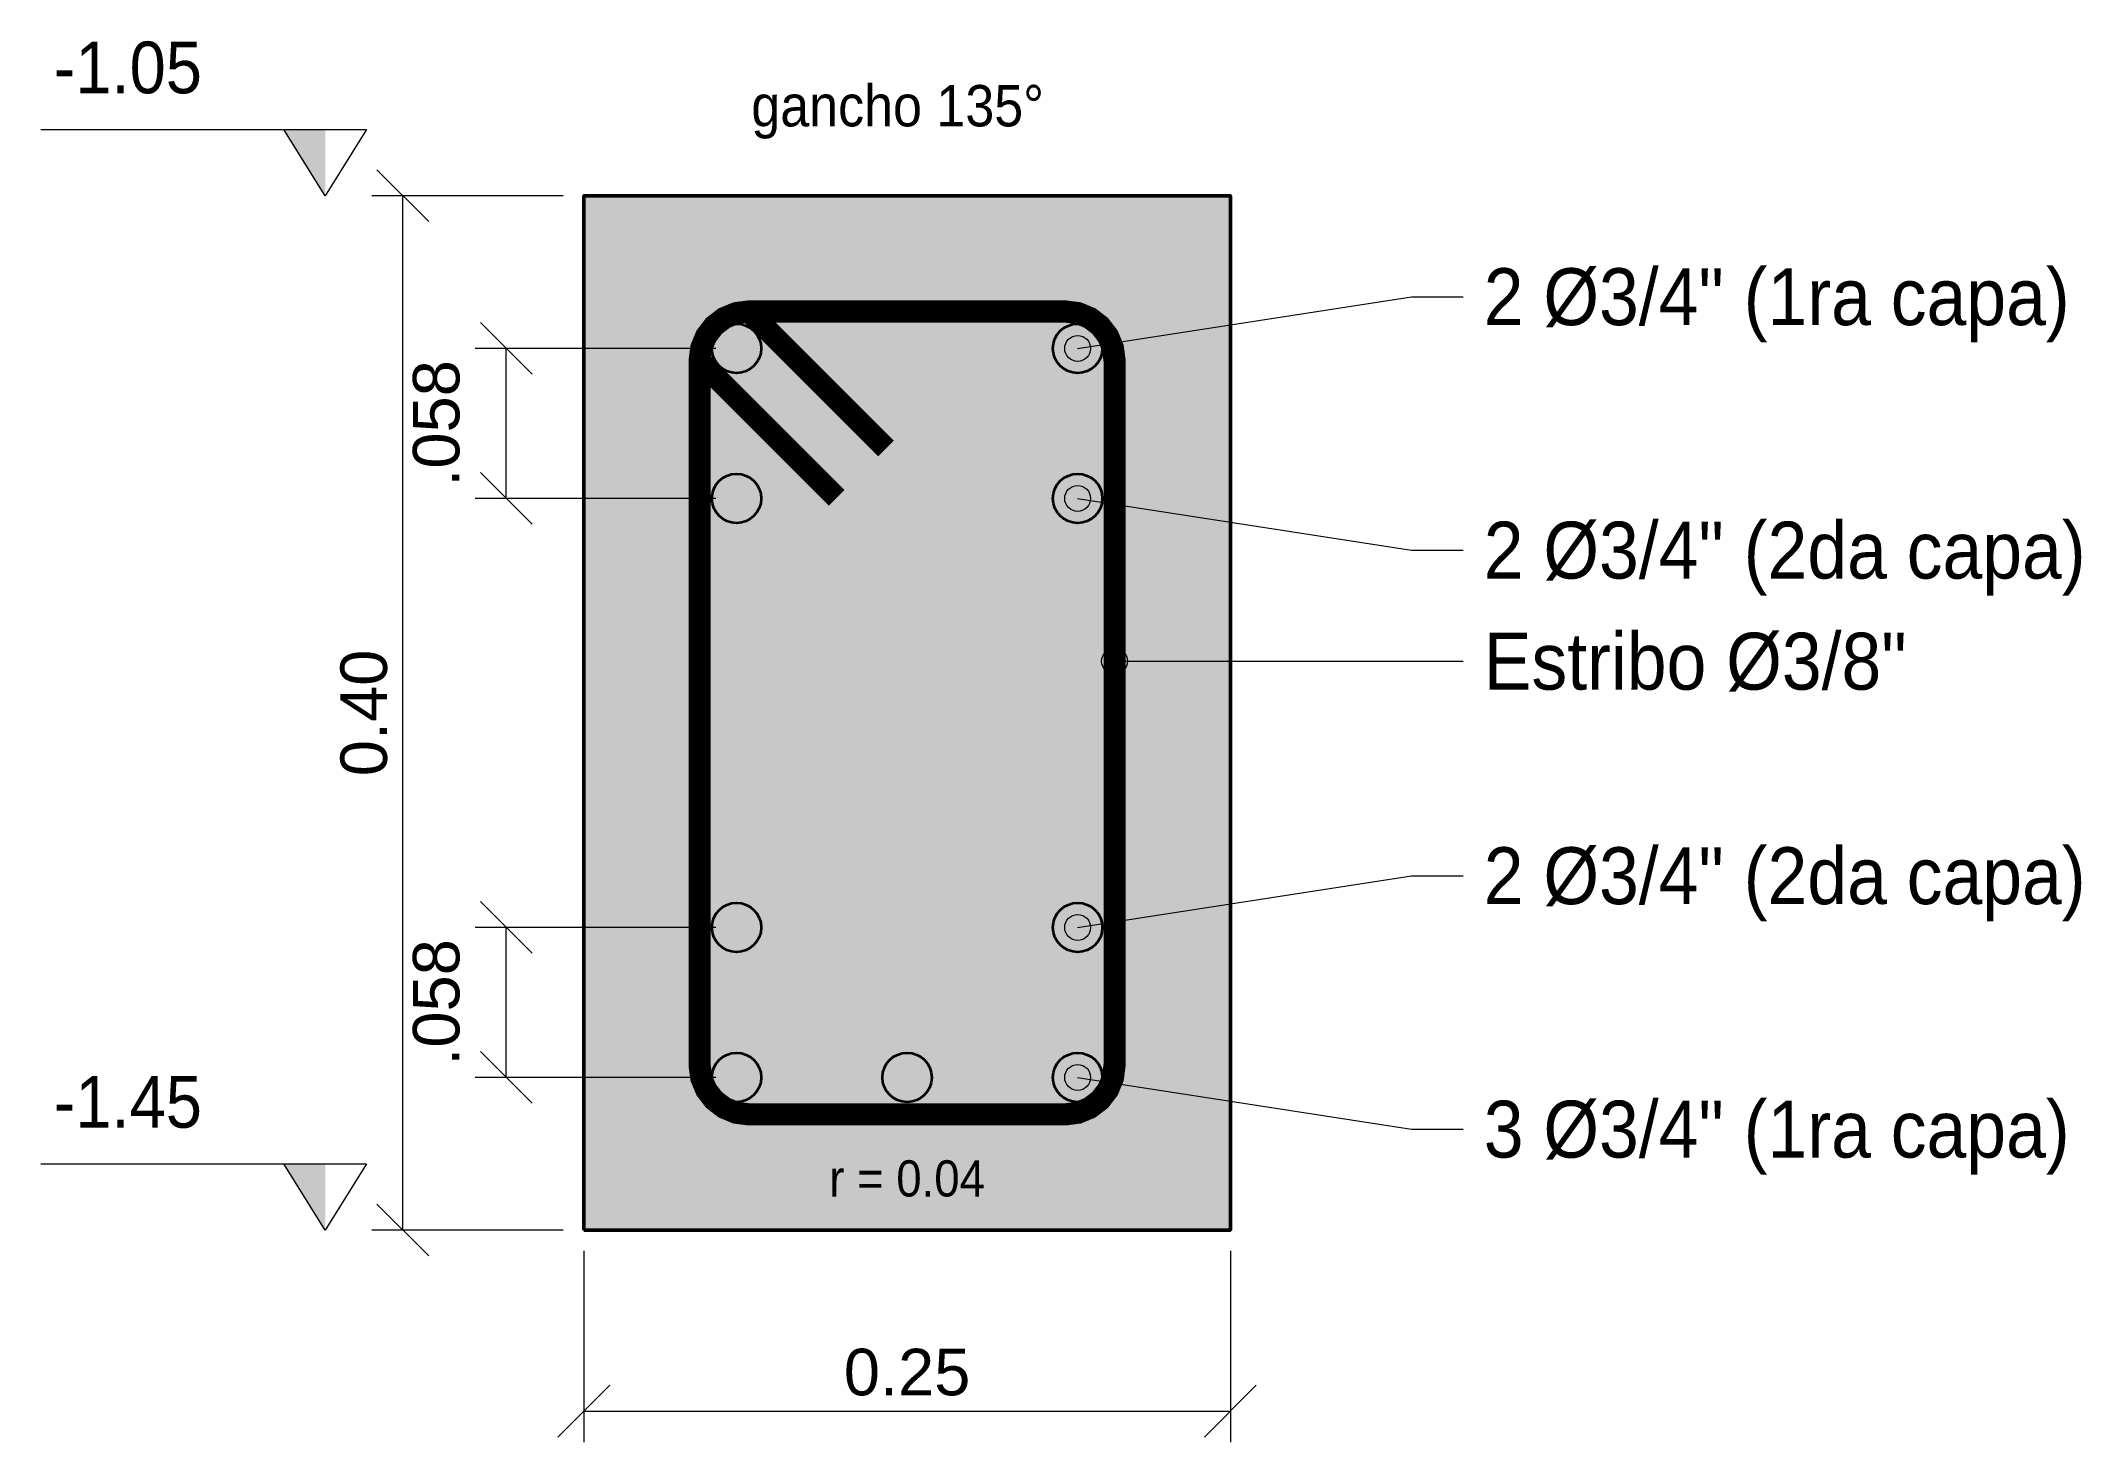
# Model space of a CAD drawing. Header units: metres. Extents: x -2 to 410, y -3 to 21.
# Drawn here: x 199.79 to 200.579, y -0.082 to 0.46 of the extents above; entities that cross this region are included whole.
import ezdxf
from ezdxf.enums import TextEntityAlignment as Align

# ---------------------------------------------------------------- set-up
doc = ezdxf.new("R2010")
doc.units = ezdxf.units.M
for name, color, linetype, lineweight in [('E-ACERO', 1, 'Continuous', 35), ('E-ACERO-TXT', 7, 'Continuous', 18), ('E-CORTE', 7, 'Continuous', 50), ('E-CORTE-ACH', 254, 'Continuous', 0), ('E-COTA', 7, 'Continuous', 13), ('E-NIVEL', 7, 'Continuous', 18)]:
    doc.layers.add(name, color=color, linetype=linetype, lineweight=lineweight)
doc.styles.add('ARIAL', font='arial.ttf')
doc.dimstyles.new('COTA10', dxfattribs={"dimtxt": 0.018, "dimasz": 0.012, "dimexe": 0.012, "dimexo": 0.008, "dimgap": 0.006, "dimtad": 1, "dimzin": 0, "dimdsep": 46, "dimtxsty": 'ARIAL', "dimtsz": 0.01, "dimcen": 2.5, "dimclrd": 7, "dimclre": 7, "dimclrt": 7, "dimazin": 3, "dimtfac": 1, "dimtmove": 2, "dimatfit": 3, "dimlwd": 13, "dimlwe": 13})

msp = doc.modelspace()

# ---------------------------------------------------------------- texts
at = {"layer": 'E-ACERO-TXT', "style": 'ARIAL', "width": 0.9}
msp.add_text('gancho 135°', height=0.016, dxfattribs=at).set_placement((200.06476, 0.422), align=Align.BOTTOM_LEFT)
for s, p in [('2 Ø3/4" (1ra capa)', (200.348, 0.36095)), ('2 Ø3/4" (2da capa)', (200.348, 0.26295)), ('Estribo Ø3/8"', (200.348, 0.22)), ('2 Ø3/4" (2da capa)', (200.348, 0.13705)), ('3 Ø3/4" (1ra capa)', (200.348, 0.03905))]:
    msp.add_text(s, height=0.022, dxfattribs=at).set_placement(p, align=Align.MIDDLE_LEFT)
msp.add_text('r = 0.04', height=0.014, dxfattribs=at).set_placement((200.125, 0.02), align=Align.MIDDLE_CENTER)
at = {"layer": 'E-NIVEL', "style": 'ARIAL', "width": 0.9}
for s, p in [('-1.05', (199.795, 0.4336)), ('-1.45', (199.795, 0.0336))]:
    msp.add_text(s, height=0.02, dxfattribs=at).set_placement(p, align=Align.BOTTOM_LEFT)

# ---------------------------------------------------------------- dimensions: what is measured, and where the dimension line sits
at = {"layer": 'E-COTA'}
msp.add_linear_dim(base=(199.93, 0), p1=(200, 0), p2=(200, 0.4), angle=90, dimstyle='COTA10', override={"dimdec": 2}, dxfattribs=at).render()
for base, p1, p2 in [((199.97, 0.28295), (200.05905, 0.28295), (200.05905, 0.34095)), ((199.97, 0.05905), (200.05905, 0.05905), (200.05905, 0.11705))]:
    msp.add_linear_dim(base=base, p1=p1, p2=p2, angle=90, text='.058', dimstyle='COTA10', override={"dimdec": 3}, dxfattribs=at).render()
msp.add_linear_dim(base=(200, -0.07), p1=(200, 0), p2=(200.25, 0), dimstyle='COTA10', override={"dimdec": 2}, dxfattribs=at).render()

# ---------------------------------------------------------------- hatches: boundary and pattern name
at = {"layer": 'E-ACERO'}
h = msp.add_hatch(color=256, dxfattribs=at)
edge = h.paths.add_edge_path()
edge.add_arc((200.05905, 0.34095), 0.00953, 0, 360)
h = msp.add_hatch(color=256, dxfattribs=at)
edge = h.paths.add_edge_path()
edge.add_arc((200.19095, 0.34095), 0.00953, 0, 360)
h = msp.add_hatch(color=256, dxfattribs=at)
edge = h.paths.add_edge_path()
edge.add_arc((200.05905, 0.28295), 0.00953, 0, 360)
h = msp.add_hatch(color=256, dxfattribs=at)
edge = h.paths.add_edge_path()
edge.add_arc((200.19095, 0.28295), 0.00953, 0, 360)
h = msp.add_hatch(color=256, dxfattribs=at)
edge = h.paths.add_edge_path()
edge.add_arc((200.05905, 0.11705), 0.00953, 0, 360)
h = msp.add_hatch(color=256, dxfattribs=at)
edge = h.paths.add_edge_path()
edge.add_arc((200.19095, 0.11705), 0.00953, 0, 360)
h = msp.add_hatch(color=256, dxfattribs=at)
edge = h.paths.add_edge_path()
edge.add_arc((200.05905, 0.05905), 0.00953, 0, 360)
h = msp.add_hatch(color=256, dxfattribs=at)
edge = h.paths.add_edge_path()
edge.add_arc((200.125, 0.05905), 0.00953, 0, 360)
h = msp.add_hatch(color=256, dxfattribs=at)
edge = h.paths.add_edge_path()
edge.add_arc((200.19095, 0.05905), 0.00953, 0, 360)
at = {"layer": 'E-ACERO-TXT'}
h = msp.add_hatch(color=256, dxfattribs=at)
edge = h.paths.add_edge_path()
edge.add_arc((200.19095, 0.34095), 0.005, 0, 360)
h = msp.add_hatch(color=256, dxfattribs=at)
edge = h.paths.add_edge_path()
edge.add_arc((200.19095, 0.28295), 0.005, 0, 360)
h = msp.add_hatch(color=256, dxfattribs=at)
edge = h.paths.add_edge_path()
edge.add_arc((200.20524, 0.22), 0.005, 0, 360)
h = msp.add_hatch(color=256, dxfattribs=at)
edge = h.paths.add_edge_path()
edge.add_arc((200.19095, 0.11705), 0.005, 0, 360)
h = msp.add_hatch(color=256, dxfattribs=at)
edge = h.paths.add_edge_path()
edge.add_arc((200.19095, 0.05905), 0.005, 0, 360)
at = {"layer": 'E-CORTE-ACH'}
msp.add_hatch(color=256, dxfattribs=at).paths.add_polyline_path([(200, 0), (200.25, 0), (200.25, 0.4), (200, 0.4)])
at = {"layer": 'E-NIVEL'}
for points in [[(199.9, 0.4), (199.884, 0.4256), (199.9, 0.4256)], [(199.9, 0), (199.884, 0.0256), (199.9, 0.0256)]]:
    msp.add_hatch(color=7, dxfattribs=at).paths.add_polyline_path(points)

# ---------------------------------------------------------------- linework, layer by layer
at = {"layer": 'E-ACERO', "const_width": 0.00857}
msp.add_lwpolyline([(200.18619, 0.04476), (200.19112, 0.04541), (200.19571, 0.04731), (200.19966, 0.05034), (200.20269, 0.05429), (200.20459, 0.05888), (200.20524, 0.06381), (200.20524, 0.33619), (200.20459, 0.34112), (200.20269, 0.34571), (200.19966, 0.34966), (200.19571, 0.35269), (200.19112, 0.35459), (200.18619, 0.35524), (200.06381, 0.35524), (200.05888, 0.35459), (200.05429, 0.35269), (200.05034, 0.34966), (200.04731, 0.34571), (200.04541, 0.34112), (200.04476, 0.33619), (200.04476, 0.06381), (200.04541, 0.05888), (200.04731, 0.05429), (200.05034, 0.05034), (200.05429, 0.04731), (200.05888, 0.04541), (200.06381, 0.04476)], close=True, dxfattribs=at)
for points in [[(200.06381, 0.35524), (200.11685, 0.3022)], [(200.04476, 0.33619), (200.0978, 0.28315)]]:
    msp.add_lwpolyline(points, dxfattribs=at)
at = {"layer": 'E-ACERO'}
for centre in [(200.05905, 0.34095), (200.19095, 0.34095), (200.05905, 0.28295), (200.19095, 0.28295), (200.05905, 0.11705), (200.19095, 0.11705), (200.05905, 0.05905), (200.125, 0.05905), (200.19095, 0.05905)]:
    msp.add_circle(centre, 0.00953, dxfattribs=at)
at = {"layer": 'E-ACERO-TXT'}
for points in [[(200.19095, 0.34095), (200.32, 0.36095), (200.34, 0.36095)], [(200.19095, 0.28295), (200.32, 0.26295), (200.34, 0.26295)], [(200.20524, 0.22), (200.32, 0.22), (200.34, 0.22)], [(200.19095, 0.11705), (200.32, 0.13705), (200.34, 0.13705)], [(200.19095, 0.05905), (200.32, 0.03905), (200.34, 0.03905)]]:
    msp.add_lwpolyline(points, dxfattribs=at)
for centre in [(200.19095, 0.34095), (200.19095, 0.28295), (200.20524, 0.22), (200.19095, 0.11705), (200.19095, 0.05905)]:
    msp.add_circle(centre, 0.005, dxfattribs=at)
at = {"layer": 'E-CORTE'}
msp.add_lwpolyline([(200, 0), (200.25, 0), (200.25, 0.4), (200, 0.4)], close=True, dxfattribs=at)
at = {"layer": 'E-NIVEL'}
for p, q in [((199.79, 0.4256), (199.916, 0.4256)), ((199.79, 0.0256), (199.916, 0.0256))]:
    msp.add_line(p, q, dxfattribs=at)
for points in [[(199.9, 0.4), (199.884, 0.4256), (199.916, 0.4256)], [(199.9, 0), (199.884, 0.0256), (199.916, 0.0256)]]:
    msp.add_lwpolyline(points, close=True, dxfattribs=at)

msp.set_redraw_order([(e.dxf.handle, doc.entitydb.next_handle()) for e in msp.query("TEXT MTEXT ATTDEF DIMENSION ARC_DIMENSION")])  # texts and dimensions are drawn at this point

doc.saveas('drawing.dxf')
